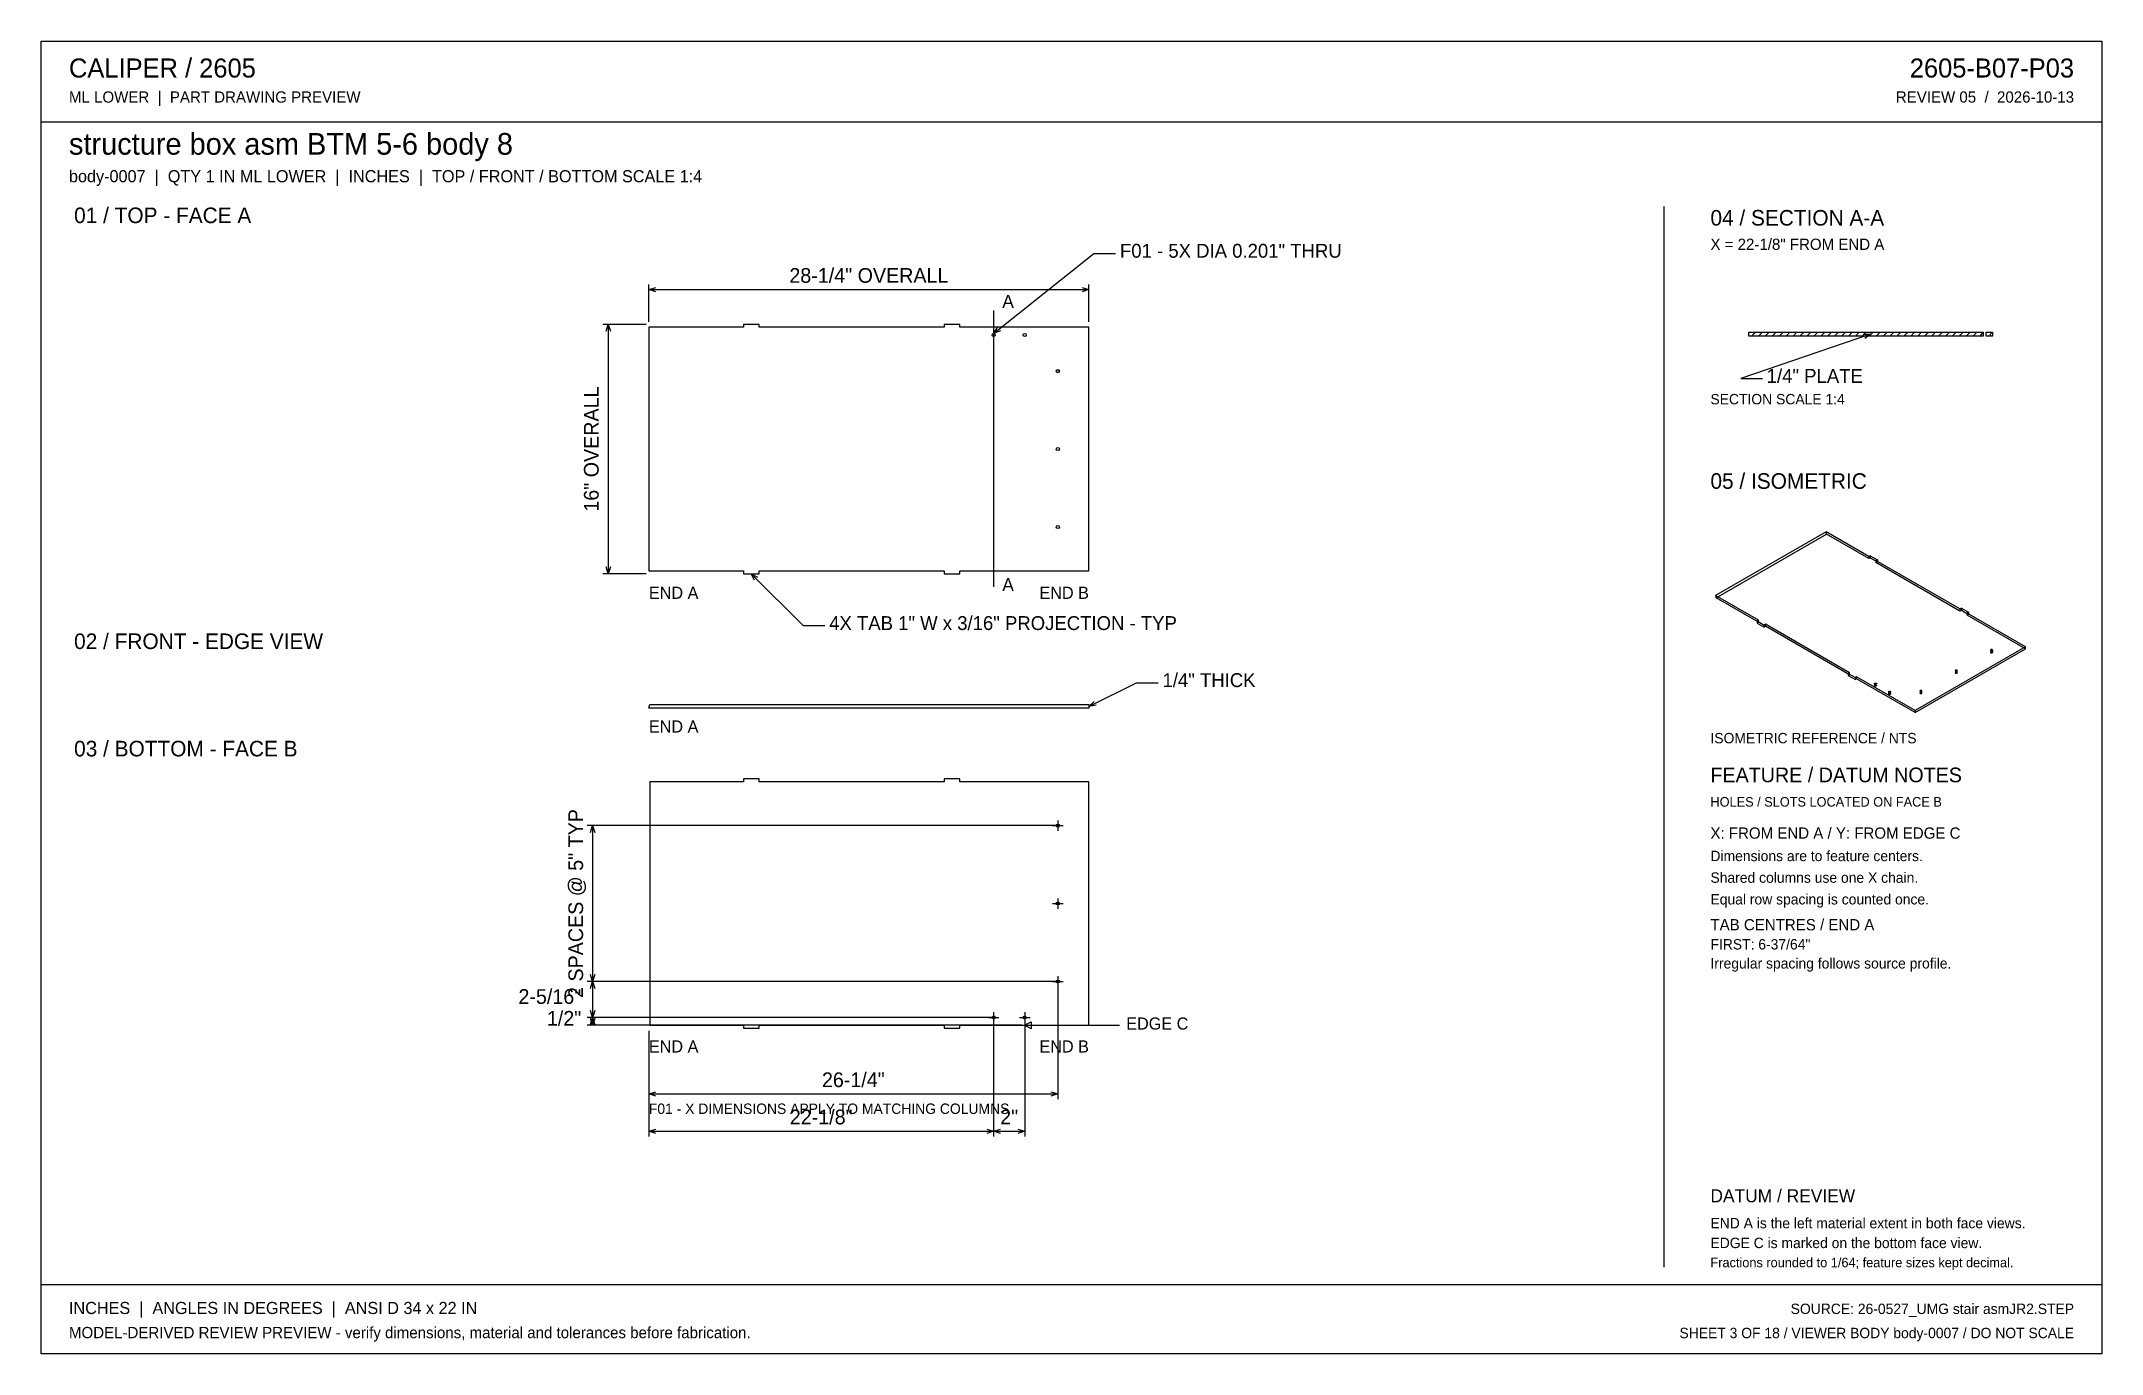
# Model space of a CAD drawing. Header units: inches. Extents: x 2 to 134, y 2 to 86.
import ezdxf
from ezdxf.enums import TextEntityAlignment as Align

# ---------------------------------------------------------------- set-up
doc = ezdxf.new("R2010")
doc.units = ezdxf.units.IN
doc.header["$MEASUREMENT"] = 0

msp = doc.modelspace()

# ---------------------------------------------------------------- texts
at = {"layer": 'ANNOTATION'}
for s, height, p in [('CALIPER / 2605', 1.2222, (3.67, 83.78)), ('ML LOWER  |  PART DRAWING PREVIEW', 0.7222, (3.67, 82.17)), ('structure box asm BTM 5-6 body 8', 1.3889, (3.67, 78.83)), ('body-0007  |  QTY 1 IN ML LOWER  |  INCHES  |  TOP / FRONT / BOTTOM SCALE 1:4', 0.7778, (3.67, 77.06)), ('01 / TOP - FACE A', 1, (4, 74.44)), ('04 / SECTION A-A', 1, (109, 74.28)), ('F01 - 5X DIA 0.201" THRU', 0.8889, (71.11, 72.22)), ('X = 22-1/8" FROM END A', 0.7222, (109, 72.72)), ('A', 0.833, (63.56, 69)), ('1/4" PLATE', 0.889, (112.61, 64.19)), ('SECTION SCALE 1:4', 0.6667, (109, 62.81)), ('05 / ISOMETRIC', 1, (109, 57.39)), ('A', 0.833, (63.56, 50.83)), ('END A', 0.778, (40.88, 50.33)), ('4X TAB 1" W x 3/16" PROJECTION - TYP', 0.8889, (52.45, 48.33)), ('02 / FRONT - EDGE VIEW', 1, (4, 47.11)), ('1/4" THICK', 0.889, (73.84, 44.67)), ('END A', 0.778, (40.88, 41.75)), ('03 / BOTTOM - FACE B', 1, (4, 40.22)), ('ISOMETRIC REFERENCE / NTS', 0.6667, (109, 41.06)), ('FEATURE / DATUM NOTES', 0.9444, (109, 38.56)), ('HOLES / SLOTS LOCATED ON FACE B', 0.6111, (109, 37)), ('X: FROM END A / Y: FROM EDGE C', 0.7222, (109, 34.94)), ('Dimensions are to feature centers.', 0.6667, (109, 33.5)), ('Shared columns use one X chain.', 0.6667, (109, 32.11)), ('Equal row spacing is counted once.', 0.6667, (109, 30.72)), ('TAB CENTRES / END A', 0.7222, (109, 29.06)), ('FIRST: 6-37/64"', 0.6667, (109, 27.83)), ('Irregular spacing follows source profile.', 0.6667, (109, 26.61)), ('EDGE C', 0.778, (71.51, 22.69)), ('END A', 0.778, (40.88, 21.22)), ('F01 - X DIMENSIONS APPLY TO MATCHING COLUMNS', 0.6667, (40.88, 17.28)), ('DATUM / REVIEW', 0.8333, (109, 11.61)), ('END A is the left material extent in both face views.', 0.6667, (109, 9.94)), ('EDGE C is marked on the bottom face view.', 0.6667, (109, 8.67)), ('Fractions rounded to 1/64; feature sizes kept decimal.', 0.6111, (109, 7.44)), ('INCHES  |  ANGLES IN DEGREES  |  ANSI D 34 x 22 IN', 0.7778, (3.67, 4.44)), ('MODEL-DERIVED REVIEW PREVIEW - verify dimensions, material and tolerances before fabrication.', 0.7222, (3.67, 2.89))]:
    msp.add_text(s, height=height, dxfattribs=at).set_placement(p)
for s, height, p in [('2605-B07-P03', 1.2222, (132.33, 83.78)), ('REVIEW 05  /  2026-10-13', 0.7222, (132.33, 82.17)), ('END B', 0.778, (69.12, 50.33)), ('2-5/16"', 0.944, (36.54, 24.34)), ('1/2"', 0.944, (36.54, 22.94)), ('END B', 0.778, (69.12, 21.22)), ('SOURCE: 26-0527_UMG stair asmJR2.STEP', 0.6667, (132.33, 4.44)), ('SHEET 3 OF 18 / VIEWER BODY body-0007 / DO NOT SCALE', 0.6667, (132.33, 2.89))]:
    msp.add_text(s, height=height, dxfattribs=at).set_placement(p, align=Align.RIGHT)
for s, height, p in [('28-1/4" OVERALL', 0.9444, (55, 70.61)), ('26-1/4"', 0.944, (54, 19)), ('22-1/8"', 0.944, (51.94, 16.61)), ('2"', 0.944, (64, 16.61))]:
    msp.add_text(s, height=height, dxfattribs=at).set_placement(p, align=Align.CENTER)
for s, p in [('16" OVERALL', (37.66, 59.94)), ('2 SPACES @ 5" TYP', (36.66, 30.78))]:
    msp.add_text(s, height=0.9444, rotation=90, dxfattribs=at).set_placement(p, align=Align.CENTER)

# ---------------------------------------------------------------- linework, layer by layer
at = {"layer": 'ANNOTATION'}
for p, q in [((63, 67.36), (69.44, 72.5)), ((69.44, 72.5), (70.83, 72.5)), ((40.88, 68.11), (40.88, 70.5)), ((40.88, 70.17), (41.32, 70.31)), ((40.88, 70.17), (69.12, 70.17)), ((41.32, 70.03), (40.88, 70.17)), ((68.68, 70.31), (69.12, 70.17)), ((69.12, 70.17), (68.68, 70.03)), ((69.12, 68.11), (69.12, 70.5)), ((63, 68.83), (63, 51.11)), ((40.71, 67.94), (37.93, 67.94)), ((38.13, 67.5), (38.27, 67.94)), ((38.27, 67.94), (38.27, 51.94)), ((38.27, 67.94), (38.41, 67.5)), ((63, 67.36), (63.26, 67.74)), ((63.44, 67.53), (63, 67.36)), ((119.28, 67.32), (110.94, 64.47)), ((118.81, 67.31), (119.28, 67.32)), ((119.28, 67.32), (118.9, 67.04)), ((110.94, 64.47), (112.33, 64.47)), ((40.71, 51.94), (37.93, 51.94)), ((38.27, 51.94), (38.13, 52.39)), ((38.41, 52.39), (38.27, 51.94)), ((47.45, 51.94), (50.78, 48.61)), ((47.66, 51.53), (47.45, 51.94)), ((47.45, 51.94), (47.86, 51.73)), ((50.78, 48.61), (52.17, 48.61)), ((69.12, 43.43), (72.18, 44.94)), ((69.12, 43.43), (69.46, 43.75)), ((72.18, 44.94), (73.57, 44.94)), ((69.58, 43.5), (69.12, 43.43)), ((66.96, 35.78), (36.93, 35.78)), ((37.13, 35.33), (37.27, 35.78)), ((37.27, 35.78), (37.27, 25.78)), ((37.27, 35.78), (37.41, 35.33)), ((66.79, 35.78), (67.46, 35.78)), ((67.12, 36.11), (67.12, 35.44)), ((66.79, 30.78), (67.46, 30.78)), ((67.12, 31.11), (67.12, 30.44)), ((66.96, 25.78), (36.93, 25.78)), ((66.96, 25.78), (36.93, 25.78)), ((37.27, 25.78), (37.13, 26.22)), ((37.13, 25.33), (37.27, 25.78)), ((37.41, 26.22), (37.27, 25.78)), ((37.27, 25.78), (37.27, 23.47)), ((37.27, 25.78), (37.41, 25.33)), ((66.79, 25.78), (67.46, 25.78)), ((67.12, 26.11), (67.12, 25.44)), ((67.12, 25.61), (67.12, 18.22)), ((37.27, 23.47), (37.13, 23.91)), ((37.41, 23.91), (37.27, 23.47)), ((62.84, 23.47), (36.93, 23.47)), ((62.84, 23.47), (36.93, 23.47)), ((64.81, 22.97), (36.93, 22.97)), ((37.13, 23.02), (37.27, 23.47)), ((37.27, 22.97), (37.13, 23.41)), ((37.27, 23.47), (37.27, 22.97)), ((37.27, 23.47), (37.41, 23.02)), ((37.41, 23.41), (37.27, 22.97)), ((40.88, 22.61), (40.88, 18.22)), ((40.88, 22.61), (40.88, 15.83)), ((62.67, 23.47), (63.34, 23.47)), ((63, 23.8), (63, 23.13)), ((63, 23.3), (63, 15.83)), ((63, 23.3), (63, 15.83)), ((64.67, 23.47), (65.34, 23.47)), ((64.98, 22.97), (65.42, 23.19)), ((64.98, 22.97), (71.07, 22.97)), ((65.42, 22.74), (64.98, 22.97)), ((65, 23.8), (65, 23.13)), ((65, 23.3), (65, 15.83)), ((65.42, 23.19), (65.42, 22.74)), ((40.88, 18.56), (41.32, 18.69)), ((40.88, 18.56), (67.12, 18.56)), ((41.32, 18.42), (40.88, 18.56)), ((66.68, 18.69), (67.12, 18.56)), ((67.12, 18.56), (66.68, 18.42)), ((40.88, 16.17), (41.32, 16.31)), ((40.88, 16.17), (63, 16.17)), ((41.32, 16.03), (40.88, 16.17)), ((62.56, 16.31), (63, 16.17)), ((63, 16.17), (62.56, 16.03)), ((63, 16.17), (63.45, 16.31)), ((63, 16.17), (65, 16.17)), ((63.45, 16.03), (63, 16.17)), ((64.56, 16.31), (65, 16.17)), ((65, 16.17), (64.56, 16.03))]:
    msp.add_line(p, q, dxfattribs=at)
at = {"layer": 'OUTLINE'}
for p, q in [((1.89, 86.11), (134.11, 86.11)), ((1.89, 1.89), (1.89, 86.11)), ((134.11, 86.11), (134.11, 1.89)), ((1.89, 80.94), (134.11, 80.94)), ((106, 75.5), (106, 7.44)), ((46.95, 67.76), (40.88, 67.76)), ((40.88, 67.76), (40.88, 52.13)), ((47.95, 67.94), (46.95, 67.94)), ((46.95, 67.94), (46.95, 67.76)), ((47.95, 67.76), (47.95, 67.94)), ((59.84, 67.76), (47.95, 67.76)), ((60.84, 67.94), (59.84, 67.94)), ((59.84, 67.94), (59.84, 67.76)), ((60.84, 67.76), (60.84, 67.94)), ((69.12, 67.76), (60.84, 67.76)), ((69.12, 52.13), (69.12, 67.76)), ((111.47, 67.44), (126.49, 67.44)), ((111.47, 67.19), (111.47, 67.44)), ((111.63, 67.19), (111.88, 67.44)), ((112.08, 67.19), (112.33, 67.44)), ((112.52, 67.19), (112.77, 67.44)), ((112.97, 67.19), (113.22, 67.44)), ((113.41, 67.19), (113.66, 67.44)), ((113.85, 67.19), (114.1, 67.44)), ((114.3, 67.19), (114.55, 67.44)), ((114.74, 67.19), (114.99, 67.44)), ((115.19, 67.19), (115.44, 67.44)), ((115.63, 67.19), (115.88, 67.44)), ((116.08, 67.19), (116.33, 67.44)), ((116.52, 67.19), (116.77, 67.44)), ((116.97, 67.19), (117.22, 67.44)), ((117.41, 67.19), (117.66, 67.44)), ((117.85, 67.19), (118.1, 67.44)), ((118.3, 67.19), (118.55, 67.44)), ((118.74, 67.19), (118.99, 67.44)), ((119.19, 67.19), (119.44, 67.44)), ((119.63, 67.19), (119.88, 67.44)), ((120.08, 67.19), (120.33, 67.44)), ((120.52, 67.19), (120.77, 67.44)), ((120.97, 67.19), (121.22, 67.44)), ((121.41, 67.19), (121.66, 67.44)), ((121.85, 67.19), (122.1, 67.44)), ((122.3, 67.19), (122.55, 67.44)), ((122.74, 67.19), (122.99, 67.44)), ((123.19, 67.19), (123.44, 67.44)), ((123.63, 67.19), (123.88, 67.44)), ((124.08, 67.19), (124.33, 67.44)), ((124.52, 67.19), (124.77, 67.44)), ((124.97, 67.19), (125.22, 67.44)), ((125.41, 67.19), (125.66, 67.44)), ((125.85, 67.19), (126.1, 67.44)), ((126.3, 67.19), (126.49, 67.44)), ((126.49, 67.44), (126.49, 67.19)), ((126.69, 67.44), (127.09, 67.44)), ((126.69, 67.19), (126.69, 67.44)), ((126.86, 67.19), (127.09, 67.44)), ((127.09, 67.44), (127.09, 67.19)), ((126.49, 67.19), (111.47, 67.19)), ((127.09, 67.19), (126.69, 67.19)), ((116.42, 54.64), (109.33, 50.55)), ((109.37, 50.4), (116.45, 54.49)), ((119.17, 53.05), (116.42, 54.64)), ((116.45, 54.49), (116.42, 54.64)), ((119.17, 52.92), (116.45, 54.49)), ((119.25, 53.1), (119.17, 53.05)), ((119.17, 53.05), (119.17, 52.92)), ((119.25, 52.97), (119.17, 52.92)), ((119.25, 53.1), (119.71, 52.84)), ((119.25, 53.1), (119.25, 52.97)), ((119.25, 52.97), (119.71, 52.71)), ((40.88, 52.13), (46.95, 52.13)), ((46.95, 52.13), (46.95, 51.94)), ((46.95, 51.94), (47.95, 51.94)), ((47.95, 51.94), (47.95, 52.13)), ((47.95, 52.13), (59.84, 52.13)), ((59.84, 52.13), (59.84, 51.94)), ((59.84, 51.94), (60.84, 51.94)), ((60.84, 52.13), (69.12, 52.13)), ((60.84, 51.94), (60.84, 52.13)), ((119.71, 52.84), (119.62, 52.79)), ((119.62, 52.79), (119.62, 52.66)), ((125.01, 49.68), (119.62, 52.79)), ((119.71, 52.71), (119.62, 52.66)), ((125.01, 49.55), (119.62, 52.66)), ((119.71, 52.84), (119.71, 52.71)), ((109.33, 50.55), (109.37, 50.4)), ((112.09, 48.96), (109.33, 50.55)), ((112.09, 48.83), (109.37, 50.4)), ((112.09, 48.96), (112, 48.91)), ((112.09, 48.83), (112.09, 48.96)), ((125.1, 49.73), (125.01, 49.68)), ((125.01, 49.68), (125.01, 49.55)), ((125.1, 49.6), (125.01, 49.55)), ((125.1, 49.73), (125.1, 49.6)), ((125.1, 49.73), (125.55, 49.47)), ((125.1, 49.6), (125.55, 49.33)), ((125.55, 49.47), (125.47, 49.42)), ((125.47, 49.42), (125.47, 49.29)), ((129.22, 47.25), (125.47, 49.42)), ((125.55, 49.33), (125.47, 49.29)), ((129.22, 47.12), (125.47, 49.29)), ((125.55, 49.47), (125.55, 49.33)), ((112, 48.91), (112.45, 48.65)), ((112, 48.91), (112, 48.78)), ((112.09, 48.83), (112, 48.78)), ((112, 48.78), (112.45, 48.52)), ((112.54, 48.7), (112.45, 48.65)), ((112.45, 48.65), (112.45, 48.52)), ((112.54, 48.57), (112.45, 48.52)), ((117.93, 45.59), (112.54, 48.7)), ((112.54, 48.57), (112.54, 48.7)), ((117.93, 45.46), (112.54, 48.57)), ((129.22, 47.25), (122.14, 43.16)), ((122.14, 43.03), (129.22, 47.12)), ((126.99, 47.05), (126.98, 47.05)), ((126.98, 47.05), (126.98, 47.05)), ((126.98, 47.05), (126.98, 47.05)), ((126.98, 47.05), (126.98, 47.05)), ((126.98, 47.05), (126.98, 47.05)), ((126.98, 47.05), (126.98, 47.04)), ((126.98, 47.04), (126.98, 47.04)), ((126.98, 47.04), (126.98, 47.04)), ((126.98, 47.04), (126.98, 47.04)), ((126.98, 47.04), (126.98, 47.04)), ((126.98, 47.04), (126.98, 47.03)), ((126.98, 47.03), (126.98, 47.03)), ((126.98, 47.03), (126.98, 47.03)), ((126.98, 47.03), (126.98, 47.03)), ((126.98, 47.03), (126.98, 47.03)), ((126.98, 47.03), (126.98, 47.03)), ((126.98, 47.03), (126.98, 47.02)), ((126.98, 47.02), (126.98, 47.02)), ((126.98, 47.02), (126.98, 47.02)), ((126.98, 47.02), (126.98, 47.02)), ((126.98, 47.02), (126.98, 47.02)), ((126.98, 47.02), (126.99, 47.02)), ((126.99, 46.92), (126.98, 46.92)), ((126.98, 46.92), (126.98, 46.92)), ((126.98, 46.92), (126.98, 46.92)), ((126.98, 46.92), (126.98, 46.92)), ((126.98, 46.92), (126.98, 46.91)), ((126.98, 46.91), (126.98, 46.91)), ((126.98, 46.91), (126.98, 46.91)), ((126.98, 46.91), (126.98, 46.91)), ((126.98, 46.91), (126.98, 46.91)), ((126.98, 46.91), (126.98, 46.91)), ((126.98, 46.91), (126.98, 46.9)), ((126.98, 46.9), (126.98, 46.9)), ((126.98, 46.9), (126.98, 46.9)), ((126.98, 46.9), (126.98, 46.9)), ((126.98, 46.9), (126.98, 46.9)), ((126.98, 46.9), (126.98, 46.89)), ((126.98, 46.89), (126.98, 46.89)), ((126.98, 46.89), (126.98, 46.89)), ((126.98, 46.89), (126.98, 46.89)), ((126.98, 46.89), (126.98, 46.89)), ((126.98, 46.89), (126.98, 46.89)), ((126.98, 46.89), (126.99, 46.88)), ((126.99, 47.06), (126.99, 47.06)), ((126.99, 47.06), (126.99, 47.06)), ((126.99, 47.06), (126.99, 47.06)), ((126.99, 47.06), (126.99, 47.06)), ((126.99, 47.06), (126.99, 47.05)), ((126.99, 47.06), (126.99, 46.93)), ((127, 47.06), (126.99, 47.06)), ((126.99, 47.02), (126.99, 47.01)), ((126.99, 47.01), (126.99, 47.01)), ((126.99, 47.01), (126.99, 47.01)), ((126.99, 47.01), (126.99, 47.01)), ((126.99, 47.01), (126.99, 47.01)), ((126.99, 47.01), (127, 47.01)), ((127, 46.93), (126.99, 46.93)), ((126.99, 46.93), (126.99, 46.93)), ((126.99, 46.93), (126.99, 46.93)), ((126.99, 46.93), (126.99, 46.93)), ((126.99, 46.93), (126.99, 46.92)), ((126.99, 46.92), (126.99, 46.92)), ((126.99, 46.88), (126.99, 46.88)), ((126.99, 46.88), (126.99, 46.88)), ((126.99, 46.88), (126.99, 46.88)), ((126.99, 46.88), (126.99, 46.88)), ((126.99, 46.88), (126.99, 46.88)), ((126.99, 46.88), (127, 46.88)), ((127.01, 47.07), (127, 47.07)), ((127, 47.07), (127, 47.06)), ((127, 47.06), (127, 47.06)), ((127, 47.06), (127, 47.06)), ((127, 47.01), (127, 47.01)), ((127, 47.01), (127, 47)), ((127, 47), (127, 47)), ((127, 47), (127.01, 47)), ((127.01, 46.94), (127, 46.93)), ((127, 46.93), (127, 46.93)), ((127, 46.93), (127, 46.93)), ((127, 46.93), (127, 46.93)), ((127, 46.88), (127, 46.87)), ((127, 46.87), (127, 46.87)), ((127, 46.87), (127, 46.87)), ((127, 46.87), (127.01, 46.87)), ((127.02, 47.07), (127.01, 47.07)), ((127.01, 47.07), (127.01, 47.07)), ((127.01, 47.07), (127.01, 47.07)), ((127.01, 47), (127.01, 47)), ((127.01, 47), (127.01, 47)), ((127.01, 47), (127.02, 47)), ((127.02, 46.94), (127.01, 46.94)), ((127.01, 46.94), (127.01, 46.94)), ((127.01, 46.94), (127.01, 46.94)), ((127.01, 46.87), (127.01, 46.87)), ((127.01, 46.87), (127.01, 46.87)), ((127.01, 46.87), (127.02, 46.87)), ((127.03, 47.07), (127.02, 47.07)), ((127.02, 47.07), (127.02, 47.07)), ((127.02, 47.07), (127.02, 47.07)), ((127.02, 47.07), (127.02, 47.07)), ((127.02, 47), (127.02, 47)), ((127.02, 47), (127.02, 47)), ((127.02, 47), (127.02, 47)), ((127.02, 47), (127.03, 47)), ((127.03, 46.94), (127.02, 46.94)), ((127.02, 46.94), (127.02, 46.94)), ((127.02, 46.94), (127.02, 46.94)), ((127.02, 46.94), (127.02, 46.94)), ((127.02, 46.87), (127.02, 46.87)), ((127.02, 46.87), (127.02, 46.87)), ((127.02, 46.87), (127.02, 46.87)), ((127.02, 46.87), (127.03, 46.87)), ((127.04, 47.07), (127.03, 47.07)), ((127.03, 47.07), (127.03, 47.07)), ((127.03, 47.07), (127.03, 47.07)), ((127.03, 47), (127.03, 47)), ((127.03, 47), (127.03, 47)), ((127.03, 47), (127.04, 47)), ((127.04, 46.94), (127.03, 46.94)), ((127.03, 46.94), (127.03, 46.94)), ((127.03, 46.94), (127.03, 46.94)), ((127.03, 46.87), (127.03, 46.87)), ((127.03, 46.87), (127.03, 46.87)), ((127.03, 46.87), (127.04, 46.87)), ((127.05, 47.07), (127.04, 47.07)), ((127.04, 47.07), (127.04, 47.07)), ((127.04, 47.07), (127.04, 47.07)), ((127.04, 47), (127.04, 47)), ((127.04, 47), (127.04, 47)), ((127.04, 47), (127.05, 47)), ((127.05, 46.94), (127.04, 46.94)), ((127.04, 46.94), (127.04, 46.94)), ((127.04, 46.94), (127.04, 46.94)), ((127.04, 46.87), (127.04, 46.87)), ((127.04, 46.87), (127.04, 46.87)), ((127.04, 46.87), (127.05, 46.87)), ((127.06, 47.07), (127.05, 47.07)), ((127.05, 47.07), (127.05, 47.07)), ((127.05, 47.07), (127.05, 47.07)), ((127.05, 47), (127.05, 47)), ((127.05, 47), (127.05, 47)), ((127.05, 47), (127.06, 47)), ((127.06, 46.94), (127.05, 46.94)), ((127.05, 46.94), (127.05, 46.94)), ((127.05, 46.94), (127.05, 46.94)), ((127.05, 46.87), (127.05, 46.87)), ((127.05, 46.87), (127.05, 46.87)), ((127.05, 46.87), (127.06, 46.87)), ((127.07, 47.07), (127.06, 47.07)), ((127.06, 47.07), (127.06, 47.07)), ((127.06, 47.07), (127.06, 47.07)), ((127.06, 47), (127.06, 47)), ((127.06, 47), (127.06, 47)), ((127.06, 47), (127.07, 47)), ((127.07, 46.94), (127.06, 46.94)), ((127.06, 46.94), (127.06, 46.94)), ((127.06, 46.94), (127.06, 46.94)), ((127.06, 46.87), (127.06, 46.87)), ((127.06, 46.87), (127.06, 46.87)), ((127.06, 46.87), (127.07, 46.87)), ((127.08, 47.07), (127.07, 47.07)), ((127.07, 47.07), (127.07, 47.07)), ((127.07, 47.07), (127.07, 47.07)), ((127.07, 47.07), (127.07, 47.07)), ((127.07, 47), (127.07, 47)), ((127.07, 47), (127.07, 47)), ((127.07, 47), (127.07, 47)), ((127.07, 47), (127.08, 47)), ((127.08, 46.93), (127.07, 46.94)), ((127.07, 46.94), (127.07, 46.94)), ((127.07, 46.94), (127.07, 46.94)), ((127.07, 46.94), (127.07, 46.94)), ((127.07, 46.87), (127.07, 46.87)), ((127.07, 46.87), (127.07, 46.87)), ((127.07, 46.87), (127.07, 46.87)), ((127.07, 46.87), (127.08, 46.87)), ((127.08, 47.06), (127.08, 47.07)), ((127.09, 47.06), (127.08, 47.06)), ((127.08, 47.06), (127.08, 47.06)), ((127.08, 47.06), (127.08, 47.06)), ((127.08, 47), (127.08, 47.01)), ((127.08, 47.01), (127.08, 47.01)), ((127.08, 47.01), (127.09, 47.01)), ((127.08, 47), (127.08, 47)), ((127.09, 46.93), (127.08, 46.93)), ((127.08, 46.93), (127.08, 46.93)), ((127.08, 46.93), (127.08, 46.93)), ((127.08, 46.93), (127.08, 46.93)), ((127.08, 46.87), (127.08, 46.88)), ((127.08, 46.88), (127.09, 46.88)), ((127.08, 46.87), (127.08, 46.87)), ((127.08, 46.87), (127.08, 46.87)), ((127.1, 47.05), (127.09, 47.06)), ((127.09, 47.06), (127.09, 47.06)), ((127.09, 47.06), (127.09, 47.06)), ((127.09, 47.06), (127.09, 47.06)), ((127.09, 47.06), (127.09, 47.06)), ((127.09, 47.01), (127.1, 47.02)), ((127.09, 47.01), (127.09, 47.01)), ((127.09, 47.01), (127.09, 47.01)), ((127.09, 47.01), (127.09, 47.01)), ((127.09, 47.01), (127.09, 47.01)), ((127.09, 47.01), (127.09, 46.88)), ((127.09, 46.92), (127.09, 46.93)), ((127.09, 46.93), (127.09, 46.93)), ((127.09, 46.93), (127.09, 46.93)), ((127.09, 46.93), (127.09, 46.93)), ((127.1, 46.92), (127.09, 46.92)), ((127.09, 46.88), (127.09, 46.88)), ((127.09, 46.88), (127.09, 46.88)), ((127.09, 46.88), (127.09, 46.88)), ((127.09, 46.88), (127.09, 46.88)), ((127.09, 46.88), (127.1, 46.88)), ((127.1, 47.04), (127.1, 47.05)), ((127.1, 47.05), (127.1, 47.05)), ((127.1, 47.05), (127.1, 47.05)), ((127.1, 47.05), (127.1, 47.05)), ((127.1, 47.05), (127.1, 47.05)), ((127.1, 47.05), (127.1, 47.05)), ((127.1, 47.03), (127.1, 47.04)), ((127.1, 47.04), (127.1, 47.04)), ((127.1, 47.04), (127.1, 47.04)), ((127.1, 47.04), (127.1, 47.04)), ((127.1, 47.04), (127.1, 47.04)), ((127.1, 47.02), (127.1, 47.03)), ((127.1, 47.03), (127.1, 47.03)), ((127.1, 47.03), (127.1, 47.03)), ((127.1, 47.03), (127.1, 47.03)), ((127.1, 47.03), (127.1, 47.03)), ((127.1, 47.03), (127.1, 47.03)), ((127.1, 47.02), (127.1, 47.02)), ((127.1, 47.02), (127.1, 47.02)), ((127.1, 47.02), (127.1, 47.02)), ((127.1, 47.02), (127.1, 47.02)), ((127.1, 47.02), (127.1, 47.02)), ((127.1, 46.91), (127.1, 46.92)), ((127.1, 46.92), (127.1, 46.92)), ((127.1, 46.92), (127.1, 46.92)), ((127.1, 46.92), (127.1, 46.92)), ((127.1, 46.92), (127.1, 46.92)), ((127.1, 46.9), (127.1, 46.91)), ((127.1, 46.91), (127.1, 46.91)), ((127.1, 46.91), (127.1, 46.91)), ((127.1, 46.91), (127.1, 46.91)), ((127.1, 46.91), (127.1, 46.91)), ((127.1, 46.91), (127.1, 46.91)), ((127.1, 46.89), (127.1, 46.9)), ((127.1, 46.9), (127.1, 46.9)), ((127.1, 46.9), (127.1, 46.9)), ((127.1, 46.9), (127.1, 46.9)), ((127.1, 46.9), (127.1, 46.9)), ((127.1, 46.88), (127.1, 46.89)), ((127.1, 46.89), (127.1, 46.89)), ((127.1, 46.89), (127.1, 46.89)), ((127.1, 46.89), (127.1, 46.89)), ((127.1, 46.89), (127.1, 46.89)), ((127.1, 46.89), (127.1, 46.89)), ((129.22, 47.12), (129.22, 47.25)), ((117.93, 45.59), (117.84, 45.54)), ((117.84, 45.54), (118.3, 45.28)), ((117.84, 45.54), (117.84, 45.41)), ((117.93, 45.46), (117.84, 45.41)), ((117.84, 45.41), (118.3, 45.15)), ((117.93, 45.46), (117.93, 45.59)), ((118.38, 45.33), (118.3, 45.28)), ((118.3, 45.28), (118.3, 45.15)), ((118.38, 45.2), (118.3, 45.15)), ((118.38, 45.2), (118.38, 45.33)), ((122.14, 43.16), (118.38, 45.33)), ((122.14, 43.03), (118.38, 45.2)), ((124.72, 45.74), (124.71, 45.74)), ((124.71, 45.74), (124.71, 45.74)), ((124.71, 45.74), (124.71, 45.74)), ((124.71, 45.74), (124.71, 45.73)), ((124.71, 45.73), (124.71, 45.73)), ((124.71, 45.73), (124.71, 45.73)), ((124.71, 45.73), (124.71, 45.73)), ((124.71, 45.73), (124.71, 45.73)), ((124.71, 45.73), (124.71, 45.73)), ((124.71, 45.73), (124.71, 45.72)), ((124.71, 45.72), (124.71, 45.72)), ((124.71, 45.72), (124.71, 45.72)), ((124.71, 45.72), (124.71, 45.72)), ((124.71, 45.72), (124.71, 45.72)), ((124.71, 45.72), (124.71, 45.71)), ((124.71, 45.71), (124.71, 45.71)), ((124.71, 45.71), (124.71, 45.71)), ((124.71, 45.71), (124.72, 45.71)), ((124.72, 45.61), (124.71, 45.61)), ((124.71, 45.61), (124.71, 45.61)), ((124.71, 45.61), (124.71, 45.61)), ((124.71, 45.61), (124.71, 45.6)), ((124.71, 45.6), (124.71, 45.6)), ((124.71, 45.6), (124.71, 45.6)), ((124.71, 45.6), (124.71, 45.6)), ((124.71, 45.6), (124.71, 45.6)), ((124.71, 45.6), (124.71, 45.59)), ((124.71, 45.59), (124.71, 45.59)), ((124.71, 45.59), (124.71, 45.59)), ((124.71, 45.59), (124.71, 45.59)), ((124.71, 45.59), (124.71, 45.59)), ((124.71, 45.59), (124.71, 45.59)), ((124.71, 45.59), (124.71, 45.58)), ((124.71, 45.58), (124.71, 45.58)), ((124.71, 45.58), (124.71, 45.58)), ((124.71, 45.58), (124.72, 45.58)), ((124.73, 45.75), (124.72, 45.75)), ((124.72, 45.75), (124.72, 45.75)), ((124.72, 45.75), (124.72, 45.75)), ((124.72, 45.75), (124.72, 45.74)), ((124.72, 45.74), (124.72, 45.74)), ((124.72, 45.74), (124.72, 45.74)), ((124.72, 45.71), (124.72, 45.71)), ((124.72, 45.71), (124.72, 45.71)), ((124.72, 45.71), (124.72, 45.7)), ((124.72, 45.7), (124.72, 45.7)), ((124.72, 45.7), (124.72, 45.7)), ((124.72, 45.7), (124.73, 45.7)), ((124.73, 45.62), (124.72, 45.62)), ((124.72, 45.62), (124.72, 45.62)), ((124.72, 45.62), (124.72, 45.62)), ((124.72, 45.62), (124.72, 45.61)), ((124.72, 45.61), (124.72, 45.61)), ((124.72, 45.61), (124.72, 45.61)), ((124.72, 45.58), (124.72, 45.58)), ((124.72, 45.58), (124.72, 45.58)), ((124.72, 45.58), (124.72, 45.57)), ((124.72, 45.57), (124.72, 45.57)), ((124.72, 45.57), (124.72, 45.57)), ((124.72, 45.57), (124.73, 45.57)), ((124.74, 45.76), (124.73, 45.75)), ((124.73, 45.75), (124.73, 45.62)), ((124.73, 45.75), (124.73, 45.75)), ((124.73, 45.75), (124.73, 45.75)), ((124.73, 45.75), (124.73, 45.75)), ((124.73, 45.7), (124.73, 45.7)), ((124.73, 45.7), (124.73, 45.7)), ((124.73, 45.7), (124.73, 45.7)), ((124.73, 45.7), (124.74, 45.7)), ((124.74, 45.62), (124.73, 45.62)), ((124.73, 45.62), (124.73, 45.62)), ((124.73, 45.62), (124.73, 45.62)), ((124.73, 45.62), (124.73, 45.62)), ((124.73, 45.57), (124.73, 45.57)), ((124.73, 45.57), (124.73, 45.57)), ((124.73, 45.57), (124.73, 45.57)), ((124.73, 45.57), (124.74, 45.56)), ((124.75, 45.76), (124.74, 45.76)), ((124.74, 45.76), (124.74, 45.76)), ((124.74, 45.76), (124.74, 45.76)), ((124.74, 45.76), (124.74, 45.76)), ((124.74, 45.7), (124.74, 45.69)), ((124.74, 45.69), (124.74, 45.69)), ((124.74, 45.69), (124.74, 45.69)), ((124.74, 45.69), (124.75, 45.69)), ((124.75, 45.63), (124.74, 45.63)), ((124.74, 45.63), (124.74, 45.63)), ((124.74, 45.63), (124.74, 45.63)), ((124.74, 45.63), (124.74, 45.62)), ((124.74, 45.56), (124.74, 45.56)), ((124.74, 45.56), (124.74, 45.56)), ((124.74, 45.56), (124.74, 45.56)), ((124.74, 45.56), (124.75, 45.56)), ((124.76, 45.76), (124.75, 45.76)), ((124.75, 45.76), (124.75, 45.76)), ((124.75, 45.76), (124.75, 45.76)), ((124.75, 45.76), (124.75, 45.76)), ((124.75, 45.69), (124.75, 45.69)), ((124.75, 45.69), (124.75, 45.69)), ((124.75, 45.69), (124.75, 45.69)), ((124.75, 45.69), (124.76, 45.69)), ((124.76, 45.63), (124.75, 45.63)), ((124.75, 45.63), (124.75, 45.63)), ((124.75, 45.63), (124.75, 45.63)), ((124.75, 45.63), (124.75, 45.63)), ((124.75, 45.56), (124.75, 45.56)), ((124.75, 45.56), (124.75, 45.56)), ((124.75, 45.56), (124.75, 45.56)), ((124.75, 45.56), (124.76, 45.56)), ((124.77, 45.76), (124.76, 45.76)), ((124.76, 45.76), (124.76, 45.76)), ((124.76, 45.76), (124.76, 45.76)), ((124.76, 45.69), (124.76, 45.69)), ((124.76, 45.69), (124.76, 45.69)), ((124.76, 45.69), (124.77, 45.69)), ((124.77, 45.63), (124.76, 45.63)), ((124.76, 45.63), (124.76, 45.63)), ((124.76, 45.63), (124.76, 45.63)), ((124.76, 45.56), (124.76, 45.56)), ((124.76, 45.56), (124.76, 45.56)), ((124.76, 45.56), (124.77, 45.56)), ((124.78, 45.76), (124.77, 45.76)), ((124.77, 45.76), (124.77, 45.76)), ((124.77, 45.76), (124.77, 45.76)), ((124.77, 45.69), (124.77, 45.69)), ((124.77, 45.69), (124.77, 45.69)), ((124.77, 45.69), (124.78, 45.69)), ((124.78, 45.63), (124.77, 45.63)), ((124.77, 45.63), (124.77, 45.63)), ((124.77, 45.63), (124.77, 45.63)), ((124.77, 45.56), (124.77, 45.56)), ((124.77, 45.56), (124.77, 45.56)), ((124.77, 45.56), (124.78, 45.56)), ((124.79, 45.76), (124.78, 45.76)), ((124.78, 45.76), (124.78, 45.76)), ((124.78, 45.76), (124.78, 45.76)), ((124.78, 45.69), (124.78, 45.69)), ((124.78, 45.69), (124.78, 45.69)), ((124.78, 45.69), (124.79, 45.69)), ((124.79, 45.63), (124.78, 45.63)), ((124.78, 45.63), (124.78, 45.63)), ((124.78, 45.63), (124.78, 45.63)), ((124.78, 45.56), (124.78, 45.56)), ((124.78, 45.56), (124.78, 45.56)), ((124.78, 45.56), (124.79, 45.56)), ((124.8, 45.76), (124.79, 45.76)), ((124.79, 45.76), (124.79, 45.76)), ((124.79, 45.76), (124.79, 45.76)), ((124.79, 45.69), (124.79, 45.69)), ((124.79, 45.69), (124.79, 45.69)), ((124.79, 45.69), (124.8, 45.69)), ((124.8, 45.63), (124.79, 45.63)), ((124.79, 45.63), (124.79, 45.63)), ((124.79, 45.63), (124.79, 45.63)), ((124.79, 45.56), (124.79, 45.56)), ((124.79, 45.56), (124.79, 45.56)), ((124.79, 45.56), (124.8, 45.56)), ((124.81, 45.76), (124.8, 45.76)), ((124.8, 45.76), (124.8, 45.76)), ((124.8, 45.76), (124.8, 45.76)), ((124.8, 45.76), (124.8, 45.76)), ((124.8, 45.69), (124.8, 45.69)), ((124.8, 45.69), (124.8, 45.69)), ((124.8, 45.69), (124.8, 45.69)), ((124.8, 45.69), (124.81, 45.69)), ((124.81, 45.63), (124.8, 45.63)), ((124.8, 45.63), (124.8, 45.63)), ((124.8, 45.63), (124.8, 45.63)), ((124.8, 45.63), (124.8, 45.63)), ((124.8, 45.56), (124.8, 45.56)), ((124.8, 45.56), (124.8, 45.56)), ((124.8, 45.56), (124.8, 45.56)), ((124.8, 45.56), (124.81, 45.56)), ((124.81, 45.75), (124.81, 45.76)), ((124.81, 45.76), (124.81, 45.76)), ((124.81, 45.76), (124.81, 45.76)), ((124.82, 45.75), (124.81, 45.75)), ((124.81, 45.69), (124.81, 45.7)), ((124.81, 45.7), (124.81, 45.7)), ((124.81, 45.7), (124.82, 45.7)), ((124.81, 45.69), (124.81, 45.69)), ((124.81, 45.62), (124.81, 45.63)), ((124.81, 45.63), (124.81, 45.63)), ((124.82, 45.62), (124.81, 45.62)), ((124.81, 45.62), (124.81, 45.62)), ((124.81, 45.56), (124.81, 45.57)), ((124.81, 45.57), (124.82, 45.57)), ((124.81, 45.56), (124.81, 45.56)), ((124.81, 45.56), (124.81, 45.56)), ((124.83, 45.75), (124.82, 45.75)), ((124.82, 45.75), (124.82, 45.75)), ((124.82, 45.75), (124.82, 45.75)), ((124.82, 45.75), (124.82, 45.75)), ((124.82, 45.7), (124.82, 45.57)), ((124.82, 45.7), (124.82, 45.7)), ((124.82, 45.7), (124.82, 45.7)), ((124.82, 45.7), (124.83, 45.7)), ((124.82, 45.7), (124.82, 45.7)), ((124.83, 45.62), (124.82, 45.62)), ((124.82, 45.62), (124.82, 45.62)), ((124.82, 45.62), (124.82, 45.62)), ((124.82, 45.62), (124.82, 45.62)), ((124.82, 45.57), (124.82, 45.57)), ((124.82, 45.57), (124.82, 45.57)), ((124.82, 45.57), (124.83, 45.57)), ((124.82, 45.57), (124.82, 45.57)), ((124.83, 45.74), (124.83, 45.75)), ((124.83, 45.75), (124.83, 45.75)), ((124.84, 45.74), (124.83, 45.74)), ((124.83, 45.74), (124.83, 45.74)), ((124.83, 45.74), (124.83, 45.74)), ((124.83, 45.74), (124.83, 45.74)), ((124.83, 45.74), (124.83, 45.74)), ((124.83, 45.7), (124.83, 45.71)), ((124.83, 45.71), (124.83, 45.71)), ((124.83, 45.71), (124.83, 45.71)), ((124.83, 45.71), (124.83, 45.71)), ((124.83, 45.71), (124.83, 45.71)), ((124.83, 45.71), (124.84, 45.71)), ((124.83, 45.7), (124.83, 45.7)), ((124.83, 45.61), (124.83, 45.62)), ((124.83, 45.62), (124.83, 45.62)), ((124.84, 45.61), (124.83, 45.61)), ((124.83, 45.61), (124.83, 45.61)), ((124.83, 45.61), (124.83, 45.61)), ((124.83, 45.61), (124.83, 45.61)), ((124.83, 45.61), (124.83, 45.61)), ((124.83, 45.57), (124.83, 45.58)), ((124.83, 45.58), (124.83, 45.58)), ((124.83, 45.58), (124.83, 45.58)), ((124.83, 45.58), (124.83, 45.58)), ((124.83, 45.58), (124.83, 45.58)), ((124.83, 45.58), (124.84, 45.58)), ((124.83, 45.57), (124.83, 45.57)), ((124.84, 45.73), (124.84, 45.74)), ((124.84, 45.72), (124.84, 45.73)), ((124.84, 45.73), (124.84, 45.73)), ((124.84, 45.73), (124.84, 45.73)), ((124.84, 45.73), (124.84, 45.73)), ((124.84, 45.73), (124.84, 45.73)), ((124.84, 45.73), (124.84, 45.73)), ((124.84, 45.71), (124.84, 45.72)), ((124.84, 45.72), (124.84, 45.72)), ((124.84, 45.72), (124.84, 45.72)), ((124.84, 45.72), (124.84, 45.72)), ((124.84, 45.72), (124.84, 45.72)), ((124.84, 45.6), (124.84, 45.61)), ((124.84, 45.59), (124.84, 45.6)), ((124.84, 45.6), (124.84, 45.6)), ((124.84, 45.6), (124.84, 45.6)), ((124.84, 45.6), (124.84, 45.6)), ((124.84, 45.6), (124.84, 45.6)), ((124.84, 45.58), (124.84, 45.59)), ((124.84, 45.59), (124.84, 45.59)), ((124.84, 45.59), (124.84, 45.59)), ((124.84, 45.59), (124.84, 45.59)), ((124.84, 45.59), (124.84, 45.59)), ((124.84, 45.59), (124.84, 45.59)), ((119.53, 44.9), (119.53, 44.91)), ((119.53, 44.91), (119.53, 44.91)), ((119.53, 44.91), (119.54, 44.91)), ((119.53, 44.89), (119.53, 44.9)), ((119.53, 44.9), (119.53, 44.9)), ((119.53, 44.9), (119.53, 44.9)), ((119.53, 44.9), (119.53, 44.9)), ((119.53, 44.9), (119.53, 44.9)), ((119.53, 44.9), (119.53, 44.9)), ((119.53, 44.88), (119.53, 44.89)), ((119.53, 44.89), (119.53, 44.89)), ((119.53, 44.89), (119.53, 44.89)), ((119.53, 44.89), (119.53, 44.89)), ((119.53, 44.89), (119.53, 44.89)), ((119.53, 44.87), (119.53, 44.88)), ((119.53, 44.88), (119.53, 44.88)), ((119.53, 44.88), (119.53, 44.88)), ((119.53, 44.88), (119.53, 44.88)), ((119.53, 44.88), (119.53, 44.88)), ((119.53, 44.88), (119.53, 44.88)), ((119.54, 44.87), (119.53, 44.87)), ((119.53, 44.87), (119.53, 44.87)), ((119.53, 44.77), (119.53, 44.78)), ((119.53, 44.78), (119.54, 44.78)), ((119.53, 44.76), (119.53, 44.77)), ((119.53, 44.77), (119.53, 44.77)), ((119.53, 44.77), (119.53, 44.77)), ((119.53, 44.77), (119.53, 44.77)), ((119.53, 44.77), (119.53, 44.77)), ((119.53, 44.77), (119.53, 44.77)), ((119.53, 44.75), (119.53, 44.76)), ((119.53, 44.76), (119.53, 44.76)), ((119.53, 44.76), (119.53, 44.76)), ((119.53, 44.76), (119.53, 44.76)), ((119.53, 44.76), (119.53, 44.76)), ((119.53, 44.76), (119.53, 44.76)), ((119.53, 44.74), (119.53, 44.75)), ((119.53, 44.75), (119.53, 44.75)), ((119.53, 44.75), (119.53, 44.75)), ((119.53, 44.75), (119.53, 44.75)), ((119.53, 44.75), (119.53, 44.75)), ((119.54, 44.74), (119.53, 44.74)), ((119.53, 44.74), (119.53, 44.74)), ((119.53, 44.74), (119.53, 44.74)), ((119.54, 44.91), (119.55, 44.92)), ((119.54, 44.91), (119.54, 44.91)), ((119.54, 44.91), (119.54, 44.91)), ((119.54, 44.91), (119.54, 44.91)), ((119.54, 44.91), (119.54, 44.91)), ((119.54, 44.86), (119.54, 44.87)), ((119.54, 44.87), (119.54, 44.87)), ((119.54, 44.87), (119.54, 44.87)), ((119.54, 44.87), (119.54, 44.87)), ((119.55, 44.86), (119.54, 44.86)), ((119.54, 44.78), (119.55, 44.79)), ((119.54, 44.78), (119.54, 44.78)), ((119.54, 44.78), (119.54, 44.78)), ((119.54, 44.78), (119.54, 44.78)), ((119.54, 44.78), (119.54, 44.78)), ((119.54, 44.73), (119.54, 44.74)), ((119.54, 44.74), (119.54, 44.74)), ((119.54, 44.74), (119.54, 44.74)), ((119.54, 44.74), (119.54, 44.74)), ((119.55, 44.73), (119.54, 44.73)), ((119.55, 44.79), (119.55, 44.92)), ((119.55, 44.92), (119.55, 44.92)), ((119.55, 44.92), (119.55, 44.92)), ((119.55, 44.92), (119.55, 44.92)), ((119.55, 44.92), (119.56, 44.92)), ((119.56, 44.86), (119.55, 44.86)), ((119.55, 44.86), (119.55, 44.86)), ((119.55, 44.86), (119.55, 44.86)), ((119.55, 44.86), (119.55, 44.86)), ((119.55, 44.79), (119.55, 44.79)), ((119.55, 44.79), (119.55, 44.79)), ((119.55, 44.79), (119.55, 44.79)), ((119.55, 44.79), (119.56, 44.79)), ((119.56, 44.73), (119.55, 44.73)), ((119.55, 44.73), (119.55, 44.73)), ((119.55, 44.73), (119.55, 44.73)), ((119.55, 44.73), (119.55, 44.73)), ((119.56, 44.92), (119.56, 44.92)), ((119.56, 44.92), (119.56, 44.92)), ((119.56, 44.92), (119.56, 44.92)), ((119.56, 44.92), (119.57, 44.92)), ((119.57, 44.86), (119.56, 44.86)), ((119.56, 44.86), (119.56, 44.86)), ((119.56, 44.86), (119.56, 44.86)), ((119.56, 44.86), (119.56, 44.86)), ((119.56, 44.79), (119.56, 44.79)), ((119.56, 44.79), (119.56, 44.79)), ((119.56, 44.79), (119.56, 44.79)), ((119.56, 44.79), (119.57, 44.79)), ((119.57, 44.72), (119.56, 44.73)), ((119.56, 44.73), (119.56, 44.73)), ((119.56, 44.73), (119.56, 44.73)), ((119.56, 44.73), (119.56, 44.73)), ((119.57, 44.92), (119.57, 44.93)), ((119.57, 44.93), (119.58, 44.93)), ((119.57, 44.92), (119.57, 44.92)), ((119.57, 44.85), (119.57, 44.86)), ((119.58, 44.85), (119.57, 44.85)), ((119.57, 44.85), (119.57, 44.85)), ((119.57, 44.79), (119.58, 44.8)), ((119.57, 44.79), (119.57, 44.79)), ((119.57, 44.79), (119.57, 44.79)), ((119.58, 44.72), (119.57, 44.72)), ((119.57, 44.72), (119.57, 44.72)), ((119.57, 44.72), (119.57, 44.72)), ((119.58, 44.93), (119.58, 44.93)), ((119.58, 44.93), (119.58, 44.93)), ((119.58, 44.93), (119.58, 44.93)), ((119.58, 44.93), (119.59, 44.93)), ((119.59, 44.85), (119.58, 44.85)), ((119.58, 44.85), (119.58, 44.85)), ((119.58, 44.85), (119.58, 44.85)), ((119.58, 44.85), (119.58, 44.85)), ((119.58, 44.8), (119.58, 44.8)), ((119.58, 44.8), (119.58, 44.8)), ((119.58, 44.8), (119.58, 44.8)), ((119.58, 44.8), (119.59, 44.8)), ((119.59, 44.72), (119.58, 44.72)), ((119.58, 44.72), (119.58, 44.72)), ((119.58, 44.72), (119.58, 44.72)), ((119.58, 44.72), (119.58, 44.72)), ((119.59, 44.93), (119.59, 44.93)), ((119.59, 44.93), (119.59, 44.93)), ((119.59, 44.93), (119.6, 44.93)), ((119.6, 44.85), (119.59, 44.85)), ((119.59, 44.85), (119.59, 44.85)), ((119.59, 44.85), (119.59, 44.85)), ((119.59, 44.8), (119.59, 44.8)), ((119.59, 44.8), (119.59, 44.8)), ((119.59, 44.8), (119.6, 44.8)), ((119.6, 44.72), (119.59, 44.72)), ((119.59, 44.72), (119.59, 44.72)), ((119.59, 44.72), (119.59, 44.72)), ((119.6, 44.93), (119.6, 44.93)), ((119.6, 44.93), (119.6, 44.93)), ((119.6, 44.93), (119.61, 44.93)), ((119.61, 44.85), (119.6, 44.85)), ((119.6, 44.85), (119.6, 44.85)), ((119.6, 44.85), (119.6, 44.85)), ((119.6, 44.8), (119.6, 44.8)), ((119.6, 44.8), (119.6, 44.8)), ((119.6, 44.8), (119.61, 44.8)), ((119.61, 44.72), (119.6, 44.72)), ((119.6, 44.72), (119.6, 44.72)), ((119.6, 44.72), (119.6, 44.72)), ((119.61, 44.93), (119.61, 44.93)), ((119.61, 44.93), (119.61, 44.92)), ((119.61, 44.92), (119.62, 44.92)), ((119.62, 44.86), (119.61, 44.85)), ((119.61, 44.85), (119.61, 44.85)), ((119.61, 44.85), (119.61, 44.85)), ((119.61, 44.8), (119.61, 44.79)), ((119.61, 44.79), (119.61, 44.79)), ((119.61, 44.79), (119.62, 44.79)), ((119.62, 44.72), (119.61, 44.72)), ((119.61, 44.72), (119.61, 44.72)), ((119.61, 44.72), (119.61, 44.72)), ((119.62, 44.92), (119.62, 44.92)), ((119.62, 44.92), (119.62, 44.92)), ((119.62, 44.92), (119.62, 44.92)), ((119.62, 44.92), (119.63, 44.92)), ((119.63, 44.86), (119.62, 44.86)), ((119.62, 44.86), (119.62, 44.86)), ((119.62, 44.86), (119.62, 44.86)), ((119.62, 44.86), (119.62, 44.86)), ((119.62, 44.79), (119.62, 44.79)), ((119.62, 44.79), (119.62, 44.79)), ((119.62, 44.79), (119.62, 44.79)), ((119.62, 44.79), (119.63, 44.79)), ((119.63, 44.73), (119.62, 44.73)), ((119.62, 44.73), (119.62, 44.73)), ((119.62, 44.73), (119.62, 44.73)), ((119.62, 44.73), (119.62, 44.72)), ((119.63, 44.92), (119.63, 44.92)), ((119.63, 44.92), (119.63, 44.92)), ((119.63, 44.92), (119.63, 44.92)), ((119.63, 44.92), (119.64, 44.92)), ((119.64, 44.86), (119.63, 44.86)), ((119.63, 44.86), (119.63, 44.86)), ((119.63, 44.86), (119.63, 44.86)), ((119.63, 44.86), (119.63, 44.86)), ((119.63, 44.79), (119.63, 44.79)), ((119.63, 44.79), (119.63, 44.79)), ((119.63, 44.79), (119.63, 44.79)), ((119.63, 44.79), (119.64, 44.79)), ((119.64, 44.73), (119.63, 44.73)), ((119.63, 44.73), (119.63, 44.73)), ((119.63, 44.73), (119.63, 44.73)), ((119.63, 44.73), (119.63, 44.73)), ((119.64, 44.92), (119.64, 44.91)), ((119.64, 44.91), (119.64, 44.91)), ((119.64, 44.91), (119.64, 44.91)), ((119.64, 44.91), (119.64, 44.91)), ((119.64, 44.91), (119.65, 44.91)), ((119.65, 44.87), (119.64, 44.87)), ((119.64, 44.87), (119.64, 44.87)), ((119.64, 44.87), (119.64, 44.87)), ((119.64, 44.87), (119.64, 44.86)), ((119.64, 44.86), (119.64, 44.86)), ((119.64, 44.73), (119.64, 44.86)), ((119.64, 44.79), (119.64, 44.78)), ((119.64, 44.78), (119.64, 44.78)), ((119.64, 44.78), (119.64, 44.78)), ((119.64, 44.78), (119.64, 44.78)), ((119.64, 44.78), (119.65, 44.78)), ((119.65, 44.74), (119.64, 44.74)), ((119.64, 44.74), (119.64, 44.74)), ((119.64, 44.74), (119.64, 44.74)), ((119.64, 44.74), (119.64, 44.73)), ((119.64, 44.73), (119.64, 44.73)), ((119.65, 44.91), (119.65, 44.91)), ((119.65, 44.91), (119.65, 44.91)), ((119.65, 44.91), (119.65, 44.9)), ((119.65, 44.9), (119.65, 44.9)), ((119.65, 44.9), (119.65, 44.9)), ((119.65, 44.9), (119.65, 44.9)), ((119.65, 44.9), (119.65, 44.9)), ((119.65, 44.9), (119.65, 44.9)), ((119.65, 44.9), (119.66, 44.89)), ((119.66, 44.89), (119.65, 44.88)), ((119.65, 44.88), (119.65, 44.88)), ((119.65, 44.88), (119.65, 44.88)), ((119.65, 44.88), (119.65, 44.88)), ((119.65, 44.88), (119.65, 44.88)), ((119.65, 44.88), (119.65, 44.88)), ((119.65, 44.88), (119.65, 44.87)), ((119.65, 44.87), (119.65, 44.87)), ((119.65, 44.87), (119.65, 44.87)), ((119.65, 44.78), (119.65, 44.78)), ((119.65, 44.78), (119.65, 44.77)), ((119.65, 44.77), (119.65, 44.77)), ((119.65, 44.77), (119.65, 44.77)), ((119.65, 44.77), (119.65, 44.77)), ((119.65, 44.77), (119.65, 44.77)), ((119.65, 44.77), (119.65, 44.77)), ((119.65, 44.77), (119.65, 44.76)), ((119.65, 44.76), (119.66, 44.76)), ((119.66, 44.76), (119.65, 44.75)), ((119.65, 44.75), (119.65, 44.75)), ((119.65, 44.75), (119.65, 44.75)), ((119.65, 44.75), (119.65, 44.75)), ((119.65, 44.75), (119.65, 44.75)), ((119.65, 44.75), (119.65, 44.74)), ((119.65, 44.74), (119.65, 44.74)), ((119.65, 44.74), (119.65, 44.74)), ((119.65, 44.74), (119.65, 44.74)), ((119.66, 44.89), (119.66, 44.89)), ((119.66, 44.89), (119.66, 44.89)), ((119.66, 44.89), (119.66, 44.89)), ((119.66, 44.89), (119.66, 44.89)), ((119.66, 44.76), (119.66, 44.76)), ((119.66, 44.76), (119.66, 44.76)), ((119.66, 44.76), (119.66, 44.76)), ((119.66, 44.76), (119.66, 44.76)), ((120.43, 44.37), (120.44, 44.38)), ((120.43, 44.36), (120.43, 44.37)), ((120.43, 44.37), (120.43, 44.37)), ((120.43, 44.37), (120.43, 44.37)), ((120.43, 44.37), (120.43, 44.37)), ((120.43, 44.37), (120.43, 44.37)), ((120.44, 44.36), (120.43, 44.36)), ((120.43, 44.36), (120.43, 44.36)), ((120.43, 44.36), (120.43, 44.36)), ((120.43, 44.36), (120.43, 44.36)), ((120.43, 44.23), (120.43, 44.24)), ((120.43, 44.24), (120.43, 44.24)), ((120.43, 44.24), (120.43, 44.24)), ((120.43, 44.24), (120.43, 44.24)), ((120.43, 44.24), (120.43, 44.24)), ((120.43, 44.24), (120.44, 44.24)), ((120.44, 44.23), (120.43, 44.23)), ((120.43, 44.23), (120.43, 44.23)), ((120.43, 44.23), (120.43, 44.23)), ((120.43, 44.23), (120.43, 44.23)), ((120.44, 44.38), (120.44, 44.39)), ((120.44, 44.39), (120.44, 44.39)), ((120.44, 44.39), (120.45, 44.39)), ((120.44, 44.38), (120.44, 44.38)), ((120.44, 44.38), (120.44, 44.38)), ((120.44, 44.38), (120.44, 44.38)), ((120.44, 44.38), (120.44, 44.38)), ((120.44, 44.38), (120.44, 44.38)), ((120.44, 44.35), (120.44, 44.36)), ((120.44, 44.36), (120.44, 44.36)), ((120.45, 44.34), (120.44, 44.35)), ((120.44, 44.35), (120.44, 44.35)), ((120.44, 44.35), (120.44, 44.35)), ((120.44, 44.35), (120.44, 44.35)), ((120.44, 44.35), (120.44, 44.35)), ((120.44, 44.35), (120.44, 44.35)), ((120.44, 44.25), (120.44, 44.26)), ((120.44, 44.26), (120.45, 44.26)), ((120.44, 44.24), (120.44, 44.25)), ((120.44, 44.25), (120.44, 44.25)), ((120.44, 44.25), (120.44, 44.25)), ((120.44, 44.25), (120.44, 44.25)), ((120.44, 44.25), (120.44, 44.25)), ((120.44, 44.25), (120.44, 44.25)), ((120.44, 44.22), (120.44, 44.23)), ((120.44, 44.21), (120.44, 44.22)), ((120.44, 44.22), (120.44, 44.22)), ((120.44, 44.22), (120.44, 44.22)), ((120.44, 44.22), (120.44, 44.22)), ((120.44, 44.22), (120.44, 44.22)), ((120.44, 44.22), (120.44, 44.22)), ((120.45, 44.21), (120.44, 44.21)), ((120.45, 44.39), (120.46, 44.4)), ((120.45, 44.39), (120.45, 44.39)), ((120.45, 44.39), (120.45, 44.39)), ((120.45, 44.39), (120.45, 44.39)), ((120.45, 44.39), (120.45, 44.39)), ((120.45, 44.26), (120.45, 44.39)), ((120.46, 44.34), (120.45, 44.34)), ((120.45, 44.34), (120.45, 44.34)), ((120.45, 44.34), (120.45, 44.34)), ((120.45, 44.34), (120.45, 44.34)), ((120.45, 44.34), (120.45, 44.34)), ((120.45, 44.26), (120.45, 44.26)), ((120.45, 44.26), (120.45, 44.26)), ((120.45, 44.26), (120.45, 44.26)), ((120.45, 44.26), (120.45, 44.26)), ((120.45, 44.26), (120.46, 44.26)), ((120.46, 44.21), (120.45, 44.21)), ((120.45, 44.21), (120.45, 44.21)), ((120.45, 44.21), (120.45, 44.21)), ((120.45, 44.21), (120.45, 44.21)), ((120.45, 44.21), (120.45, 44.21)), ((120.46, 44.4), (120.46, 44.4)), ((120.46, 44.4), (120.46, 44.4)), ((120.46, 44.4), (120.46, 44.4)), ((120.46, 44.4), (120.47, 44.4)), ((120.46, 44.33), (120.46, 44.34)), ((120.46, 44.34), (120.46, 44.34)), ((120.46, 44.34), (120.46, 44.34)), ((120.47, 44.33), (120.46, 44.33)), ((120.46, 44.26), (120.46, 44.27)), ((120.46, 44.27), (120.46, 44.27)), ((120.46, 44.27), (120.46, 44.27)), ((120.46, 44.27), (120.47, 44.27)), ((120.46, 44.2), (120.46, 44.21)), ((120.46, 44.21), (120.46, 44.21)), ((120.47, 44.2), (120.46, 44.2)), ((120.46, 44.2), (120.46, 44.2)), ((120.47, 44.4), (120.47, 44.4)), ((120.47, 44.4), (120.47, 44.4)), ((120.47, 44.4), (120.48, 44.4)), ((120.48, 44.33), (120.47, 44.33)), ((120.47, 44.33), (120.47, 44.33)), ((120.47, 44.33), (120.47, 44.33)), ((120.47, 44.27), (120.47, 44.27)), ((120.47, 44.27), (120.47, 44.27)), ((120.47, 44.27), (120.48, 44.27)), ((120.48, 44.2), (120.47, 44.2)), ((120.47, 44.2), (120.47, 44.2)), ((120.47, 44.2), (120.47, 44.2)), ((120.48, 44.4), (120.48, 44.4)), ((120.48, 44.4), (120.48, 44.4)), ((120.48, 44.4), (120.49, 44.4)), ((120.49, 44.33), (120.48, 44.33)), ((120.48, 44.33), (120.48, 44.33)), ((120.48, 44.33), (120.48, 44.33)), ((120.48, 44.27), (120.48, 44.27)), ((120.48, 44.27), (120.48, 44.27)), ((120.48, 44.27), (120.49, 44.27)), ((120.49, 44.2), (120.48, 44.2)), ((120.48, 44.2), (120.48, 44.2)), ((120.48, 44.2), (120.48, 44.2)), ((120.49, 44.4), (120.49, 44.4)), ((120.49, 44.4), (120.49, 44.4)), ((120.49, 44.4), (120.49, 44.4)), ((120.49, 44.4), (120.5, 44.4)), ((120.5, 44.33), (120.49, 44.33)), ((120.49, 44.33), (120.49, 44.33)), ((120.49, 44.33), (120.49, 44.33)), ((120.49, 44.33), (120.49, 44.33)), ((120.49, 44.27), (120.49, 44.27)), ((120.49, 44.27), (120.49, 44.27)), ((120.49, 44.27), (120.49, 44.27)), ((120.49, 44.27), (120.5, 44.27)), ((120.5, 44.2), (120.49, 44.2)), ((120.49, 44.2), (120.49, 44.2)), ((120.49, 44.2), (120.49, 44.2)), ((120.49, 44.2), (120.49, 44.2)), ((120.5, 44.4), (120.5, 44.4)), ((120.5, 44.4), (120.5, 44.4)), ((120.5, 44.4), (120.51, 44.4)), ((120.51, 44.33), (120.5, 44.33)), ((120.5, 44.33), (120.5, 44.33)), ((120.5, 44.33), (120.5, 44.33)), ((120.5, 44.27), (120.5, 44.27)), ((120.5, 44.27), (120.5, 44.27)), ((120.5, 44.27), (120.51, 44.27)), ((120.51, 44.2), (120.5, 44.2)), ((120.5, 44.2), (120.5, 44.2)), ((120.5, 44.2), (120.5, 44.2)), ((120.51, 44.4), (120.51, 44.4)), ((120.51, 44.4), (120.51, 44.4)), ((120.51, 44.4), (120.52, 44.4)), ((120.52, 44.33), (120.51, 44.33)), ((120.51, 44.33), (120.51, 44.33)), ((120.51, 44.33), (120.51, 44.33)), ((120.51, 44.27), (120.51, 44.27)), ((120.51, 44.27), (120.51, 44.27)), ((120.51, 44.27), (120.52, 44.27)), ((120.52, 44.2), (120.51, 44.2)), ((120.51, 44.2), (120.51, 44.2)), ((120.51, 44.2), (120.51, 44.2)), ((120.52, 44.4), (120.52, 44.4)), ((120.52, 44.4), (120.52, 44.4)), ((120.52, 44.4), (120.53, 44.4)), ((120.53, 44.33), (120.52, 44.33)), ((120.52, 44.33), (120.52, 44.33)), ((120.52, 44.33), (120.52, 44.33)), ((120.52, 44.27), (120.52, 44.27)), ((120.52, 44.27), (120.52, 44.27)), ((120.52, 44.27), (120.53, 44.27)), ((120.53, 44.2), (120.52, 44.2)), ((120.52, 44.2), (120.52, 44.2)), ((120.52, 44.2), (120.52, 44.2)), ((120.53, 44.4), (120.53, 44.4)), ((120.53, 44.4), (120.53, 44.4)), ((120.53, 44.4), (120.53, 44.4)), ((120.53, 44.4), (120.54, 44.4)), ((120.54, 44.34), (120.53, 44.34)), ((120.53, 44.34), (120.53, 44.33)), ((120.53, 44.33), (120.53, 44.33)), ((120.53, 44.33), (120.53, 44.33)), ((120.53, 44.27), (120.53, 44.27)), ((120.53, 44.27), (120.53, 44.27)), ((120.53, 44.27), (120.53, 44.27)), ((120.53, 44.27), (120.54, 44.27)), ((120.54, 44.21), (120.53, 44.2)), ((120.53, 44.2), (120.53, 44.2)), ((120.53, 44.2), (120.53, 44.2)), ((120.53, 44.2), (120.53, 44.2)), ((120.54, 44.4), (120.54, 44.4)), ((120.54, 44.4), (120.54, 44.39)), ((120.54, 44.39), (120.54, 44.39)), ((120.54, 44.39), (120.55, 44.39)), ((120.55, 44.34), (120.54, 44.34)), ((120.54, 44.34), (120.54, 44.34)), ((120.54, 44.34), (120.54, 44.34)), ((120.54, 44.34), (120.54, 44.34)), ((120.54, 44.21), (120.54, 44.34)), ((120.54, 44.27), (120.54, 44.26)), ((120.54, 44.26), (120.54, 44.26)), ((120.54, 44.26), (120.54, 44.26)), ((120.54, 44.26), (120.55, 44.26)), ((120.54, 44.21), (120.54, 44.21)), ((120.54, 44.21), (120.54, 44.21)), ((120.54, 44.21), (120.54, 44.21)), ((120.55, 44.21), (120.54, 44.21)), ((120.55, 44.39), (120.55, 44.39)), ((120.55, 44.39), (120.55, 44.39)), ((120.55, 44.39), (120.55, 44.39)), ((120.55, 44.39), (120.55, 44.39)), ((120.55, 44.39), (120.55, 44.38)), ((120.55, 44.38), (120.56, 44.38)), ((120.56, 44.35), (120.55, 44.35)), ((120.55, 44.35), (120.55, 44.35)), ((120.55, 44.35), (120.55, 44.35)), ((120.55, 44.35), (120.55, 44.34)), ((120.55, 44.34), (120.55, 44.34)), ((120.55, 44.34), (120.55, 44.34)), ((120.55, 44.26), (120.55, 44.26)), ((120.55, 44.26), (120.55, 44.26)), ((120.55, 44.26), (120.55, 44.26)), ((120.55, 44.26), (120.55, 44.25)), ((120.55, 44.25), (120.55, 44.25)), ((120.55, 44.25), (120.56, 44.25)), ((120.56, 44.22), (120.55, 44.22)), ((120.55, 44.22), (120.55, 44.22)), ((120.55, 44.22), (120.55, 44.21)), ((120.55, 44.21), (120.55, 44.21)), ((120.55, 44.21), (120.55, 44.21)), ((120.55, 44.21), (120.55, 44.21)), ((120.56, 44.38), (120.56, 44.38)), ((120.56, 44.38), (120.56, 44.38)), ((120.56, 44.38), (120.56, 44.38)), ((120.56, 44.38), (120.56, 44.38)), ((120.56, 44.38), (120.56, 44.37)), ((120.56, 44.37), (120.56, 44.37)), ((120.56, 44.37), (120.56, 44.37)), ((120.56, 44.37), (120.56, 44.37)), ((120.56, 44.37), (120.56, 44.37)), ((120.56, 44.37), (120.56, 44.36)), ((120.56, 44.36), (120.56, 44.36)), ((120.56, 44.36), (120.56, 44.36)), ((120.56, 44.36), (120.56, 44.36)), ((120.56, 44.36), (120.56, 44.36)), ((120.56, 44.36), (120.56, 44.36)), ((120.56, 44.36), (120.56, 44.35)), ((120.56, 44.35), (120.56, 44.35)), ((120.56, 44.35), (120.56, 44.35)), ((120.56, 44.25), (120.56, 44.25)), ((120.56, 44.25), (120.56, 44.25)), ((120.56, 44.25), (120.56, 44.25)), ((120.56, 44.25), (120.56, 44.24)), ((120.56, 44.24), (120.56, 44.24)), ((120.56, 44.24), (120.56, 44.24)), ((120.56, 44.24), (120.56, 44.24)), ((120.56, 44.24), (120.56, 44.24)), ((120.56, 44.24), (120.56, 44.24)), ((120.56, 44.24), (120.56, 44.23)), ((120.56, 44.23), (120.56, 44.23)), ((120.56, 44.23), (120.56, 44.23)), ((120.56, 44.23), (120.56, 44.23)), ((120.56, 44.23), (120.56, 44.23)), ((120.56, 44.23), (120.56, 44.22)), ((120.56, 44.22), (120.56, 44.22)), ((120.56, 44.22), (120.56, 44.22)), ((120.56, 44.22), (120.56, 44.22)), ((122.45, 44.43), (122.44, 44.43)), ((122.44, 44.43), (122.44, 44.42)), ((122.44, 44.42), (122.44, 44.42)), ((122.44, 44.42), (122.44, 44.42)), ((122.44, 44.42), (122.44, 44.42)), ((122.44, 44.42), (122.44, 44.42)), ((122.44, 44.42), (122.44, 44.42)), ((122.44, 44.42), (122.44, 44.41)), ((122.44, 44.41), (122.44, 44.41)), ((122.44, 44.41), (122.44, 44.41)), ((122.44, 44.41), (122.44, 44.41)), ((122.44, 44.41), (122.45, 44.41)), ((122.45, 44.3), (122.44, 44.3)), ((122.44, 44.3), (122.44, 44.29)), ((122.44, 44.29), (122.44, 44.29)), ((122.44, 44.29), (122.44, 44.29)), ((122.44, 44.29), (122.44, 44.29)), ((122.44, 44.29), (122.44, 44.29)), ((122.44, 44.29), (122.44, 44.28)), ((122.44, 44.28), (122.44, 44.28)), ((122.44, 44.28), (122.44, 44.28)), ((122.44, 44.28), (122.44, 44.28)), ((122.44, 44.28), (122.44, 44.28)), ((122.44, 44.28), (122.45, 44.28)), ((122.46, 44.44), (122.45, 44.44)), ((122.45, 44.44), (122.45, 44.44)), ((122.45, 44.44), (122.45, 44.43)), ((122.45, 44.43), (122.45, 44.43)), ((122.45, 44.43), (122.45, 44.43)), ((122.45, 44.43), (122.45, 44.43)), ((122.45, 44.43), (122.45, 44.43)), ((122.45, 44.41), (122.45, 44.4)), ((122.45, 44.4), (122.45, 44.4)), ((122.45, 44.4), (122.45, 44.4)), ((122.45, 44.4), (122.45, 44.4)), ((122.45, 44.4), (122.45, 44.4)), ((122.45, 44.4), (122.45, 44.4)), ((122.45, 44.4), (122.46, 44.39)), ((122.46, 44.31), (122.45, 44.31)), ((122.45, 44.31), (122.45, 44.31)), ((122.45, 44.31), (122.45, 44.3)), ((122.45, 44.3), (122.45, 44.3)), ((122.45, 44.3), (122.45, 44.3)), ((122.45, 44.3), (122.45, 44.3)), ((122.45, 44.3), (122.45, 44.3)), ((122.45, 44.28), (122.45, 44.27)), ((122.45, 44.27), (122.45, 44.27)), ((122.45, 44.27), (122.45, 44.27)), ((122.45, 44.27), (122.45, 44.27)), ((122.45, 44.27), (122.45, 44.27)), ((122.45, 44.27), (122.45, 44.27)), ((122.45, 44.27), (122.46, 44.26)), ((122.47, 44.45), (122.46, 44.44)), ((122.46, 44.44), (122.46, 44.44)), ((122.46, 44.44), (122.46, 44.44)), ((122.46, 44.44), (122.46, 44.44)), ((122.46, 44.44), (122.46, 44.44)), ((122.46, 44.44), (122.46, 44.31)), ((122.46, 44.39), (122.46, 44.39)), ((122.46, 44.39), (122.46, 44.39)), ((122.46, 44.39), (122.46, 44.39)), ((122.46, 44.39), (122.46, 44.39)), ((122.46, 44.39), (122.47, 44.39)), ((122.47, 44.31), (122.46, 44.31)), ((122.46, 44.31), (122.46, 44.31)), ((122.46, 44.31), (122.46, 44.31)), ((122.46, 44.31), (122.46, 44.31)), ((122.46, 44.31), (122.46, 44.31)), ((122.46, 44.26), (122.46, 44.26)), ((122.46, 44.26), (122.46, 44.26)), ((122.46, 44.26), (122.46, 44.26)), ((122.46, 44.26), (122.46, 44.26)), ((122.46, 44.26), (122.47, 44.26)), ((122.48, 44.45), (122.47, 44.45)), ((122.47, 44.45), (122.47, 44.45)), ((122.47, 44.45), (122.47, 44.45)), ((122.47, 44.45), (122.47, 44.45)), ((122.47, 44.39), (122.47, 44.39)), ((122.47, 44.39), (122.47, 44.39)), ((122.47, 44.39), (122.47, 44.38)), ((122.47, 44.38), (122.48, 44.38)), ((122.48, 44.32), (122.47, 44.32)), ((122.47, 44.32), (122.47, 44.32)), ((122.47, 44.32), (122.47, 44.32)), ((122.47, 44.32), (122.47, 44.31)), ((122.47, 44.26), (122.47, 44.26)), ((122.47, 44.26), (122.47, 44.26)), ((122.47, 44.26), (122.47, 44.25)), ((122.47, 44.25), (122.48, 44.25)), ((122.49, 44.45), (122.48, 44.45)), ((122.48, 44.45), (122.48, 44.45)), ((122.48, 44.45), (122.48, 44.45)), ((122.48, 44.38), (122.48, 44.38)), ((122.48, 44.38), (122.48, 44.38)), ((122.48, 44.38), (122.49, 44.38)), ((122.49, 44.32), (122.48, 44.32)), ((122.48, 44.32), (122.48, 44.32)), ((122.48, 44.32), (122.48, 44.32)), ((122.48, 44.25), (122.48, 44.25)), ((122.48, 44.25), (122.48, 44.25)), ((122.48, 44.25), (122.49, 44.25)), ((122.5, 44.45), (122.49, 44.45)), ((122.49, 44.45), (122.49, 44.45)), ((122.49, 44.45), (122.49, 44.45)), ((122.49, 44.45), (122.49, 44.45)), ((122.49, 44.38), (122.49, 44.38)), ((122.49, 44.38), (122.49, 44.38)), ((122.49, 44.38), (122.49, 44.38)), ((122.49, 44.38), (122.5, 44.38)), ((122.5, 44.32), (122.49, 44.32)), ((122.49, 44.32), (122.49, 44.32)), ((122.49, 44.32), (122.49, 44.32)), ((122.49, 44.32), (122.49, 44.32)), ((122.49, 44.25), (122.49, 44.25)), ((122.49, 44.25), (122.49, 44.25)), ((122.49, 44.25), (122.49, 44.25)), ((122.49, 44.25), (122.5, 44.25)), ((122.51, 44.45), (122.5, 44.45)), ((122.5, 44.45), (122.5, 44.45)), ((122.5, 44.45), (122.5, 44.45)), ((122.5, 44.38), (122.5, 44.38)), ((122.5, 44.38), (122.5, 44.38)), ((122.5, 44.38), (122.51, 44.38)), ((122.51, 44.32), (122.5, 44.32)), ((122.5, 44.32), (122.5, 44.32)), ((122.5, 44.32), (122.5, 44.32)), ((122.5, 44.25), (122.5, 44.25)), ((122.5, 44.25), (122.5, 44.25)), ((122.5, 44.25), (122.51, 44.25)), ((122.52, 44.45), (122.51, 44.45)), ((122.51, 44.45), (122.51, 44.45)), ((122.51, 44.45), (122.51, 44.45)), ((122.51, 44.38), (122.51, 44.38)), ((122.51, 44.38), (122.51, 44.38)), ((122.51, 44.38), (122.52, 44.38)), ((122.52, 44.32), (122.51, 44.32)), ((122.51, 44.32), (122.51, 44.32)), ((122.51, 44.32), (122.51, 44.32)), ((122.51, 44.25), (122.51, 44.25)), ((122.51, 44.25), (122.51, 44.25)), ((122.51, 44.25), (122.52, 44.25)), ((122.53, 44.45), (122.52, 44.45)), ((122.52, 44.45), (122.52, 44.45)), ((122.52, 44.45), (122.52, 44.45)), ((122.52, 44.38), (122.52, 44.38)), ((122.52, 44.38), (122.52, 44.38)), ((122.52, 44.38), (122.53, 44.38)), ((122.53, 44.32), (122.52, 44.32)), ((122.52, 44.32), (122.52, 44.32)), ((122.52, 44.32), (122.52, 44.32)), ((122.52, 44.25), (122.52, 44.25)), ((122.52, 44.25), (122.52, 44.25)), ((122.52, 44.25), (122.53, 44.25)), ((122.54, 44.45), (122.53, 44.45)), ((122.53, 44.45), (122.53, 44.45)), ((122.53, 44.45), (122.53, 44.45)), ((122.53, 44.45), (122.53, 44.45)), ((122.53, 44.38), (122.53, 44.38)), ((122.53, 44.38), (122.53, 44.38)), ((122.53, 44.38), (122.53, 44.38)), ((122.53, 44.38), (122.54, 44.38)), ((122.54, 44.32), (122.53, 44.32)), ((122.53, 44.32), (122.53, 44.32)), ((122.53, 44.32), (122.53, 44.32)), ((122.53, 44.32), (122.53, 44.32)), ((122.53, 44.25), (122.53, 44.25)), ((122.53, 44.25), (122.53, 44.25)), ((122.53, 44.25), (122.53, 44.25)), ((122.53, 44.25), (122.54, 44.25)), ((122.55, 44.45), (122.54, 44.45)), ((122.54, 44.45), (122.54, 44.45)), ((122.54, 44.45), (122.54, 44.45)), ((122.54, 44.38), (122.54, 44.39)), ((122.54, 44.39), (122.55, 44.39)), ((122.54, 44.38), (122.54, 44.38)), ((122.55, 44.32), (122.54, 44.32)), ((122.54, 44.32), (122.54, 44.32)), ((122.54, 44.32), (122.54, 44.32)), ((122.54, 44.25), (122.54, 44.26)), ((122.54, 44.26), (122.55, 44.26)), ((122.54, 44.25), (122.54, 44.25)), ((122.55, 44.44), (122.55, 44.45)), ((122.55, 44.45), (122.55, 44.45)), ((122.56, 44.44), (122.55, 44.44)), ((122.55, 44.44), (122.55, 44.44)), ((122.55, 44.44), (122.55, 44.44)), ((122.55, 44.39), (122.55, 44.39)), ((122.55, 44.39), (122.55, 44.39)), ((122.55, 44.39), (122.55, 44.39)), ((122.55, 44.39), (122.55, 44.39)), ((122.55, 44.39), (122.56, 44.39)), ((122.55, 44.39), (122.55, 44.26)), ((122.55, 44.31), (122.55, 44.32)), ((122.56, 44.31), (122.55, 44.31)), ((122.55, 44.31), (122.55, 44.31)), ((122.55, 44.31), (122.55, 44.31)), ((122.55, 44.31), (122.55, 44.31)), ((122.55, 44.26), (122.55, 44.26)), ((122.55, 44.26), (122.56, 44.26)), ((122.55, 44.26), (122.55, 44.26)), ((122.55, 44.26), (122.55, 44.26)), ((122.55, 44.26), (122.55, 44.26)), ((122.56, 44.43), (122.56, 44.44)), ((122.56, 44.44), (122.56, 44.44)), ((122.56, 44.44), (122.56, 44.44)), ((122.56, 44.44), (122.56, 44.44)), ((122.57, 44.43), (122.56, 44.43)), ((122.56, 44.39), (122.56, 44.4)), ((122.56, 44.4), (122.56, 44.4)), ((122.56, 44.4), (122.56, 44.4)), ((122.56, 44.4), (122.57, 44.4)), ((122.56, 44.39), (122.56, 44.39)), ((122.56, 44.3), (122.56, 44.31)), ((122.56, 44.31), (122.56, 44.31)), ((122.56, 44.31), (122.56, 44.31)), ((122.56, 44.31), (122.56, 44.31)), ((122.57, 44.3), (122.56, 44.3)), ((122.56, 44.26), (122.56, 44.27)), ((122.56, 44.27), (122.56, 44.27)), ((122.56, 44.27), (122.56, 44.27)), ((122.56, 44.27), (122.57, 44.27)), ((122.56, 44.26), (122.56, 44.26)), ((122.57, 44.42), (122.57, 44.43)), ((122.57, 44.43), (122.57, 44.43)), ((122.57, 44.43), (122.57, 44.43)), ((122.57, 44.43), (122.57, 44.43)), ((122.57, 44.43), (122.57, 44.43)), ((122.57, 44.41), (122.57, 44.42)), ((122.57, 44.42), (122.57, 44.42)), ((122.57, 44.42), (122.57, 44.42)), ((122.57, 44.42), (122.57, 44.42)), ((122.57, 44.42), (122.57, 44.42)), ((122.57, 44.42), (122.57, 44.42)), ((122.57, 44.4), (122.57, 44.41)), ((122.57, 44.41), (122.57, 44.41)), ((122.57, 44.41), (122.57, 44.41)), ((122.57, 44.41), (122.57, 44.41)), ((122.57, 44.41), (122.57, 44.41)), ((122.57, 44.4), (122.57, 44.4)), ((122.57, 44.4), (122.57, 44.4)), ((122.57, 44.29), (122.57, 44.3)), ((122.57, 44.3), (122.57, 44.3)), ((122.57, 44.3), (122.57, 44.3)), ((122.57, 44.3), (122.57, 44.3)), ((122.57, 44.3), (122.57, 44.3)), ((122.57, 44.28), (122.57, 44.29)), ((122.57, 44.29), (122.57, 44.29)), ((122.57, 44.29), (122.57, 44.29)), ((122.57, 44.29), (122.57, 44.29)), ((122.57, 44.29), (122.57, 44.29)), ((122.57, 44.27), (122.57, 44.28)), ((122.57, 44.28), (122.57, 44.28)), ((122.57, 44.28), (122.57, 44.28)), ((122.57, 44.28), (122.57, 44.28)), ((122.57, 44.28), (122.57, 44.28)), ((122.57, 44.28), (122.57, 44.28)), ((122.57, 44.27), (122.57, 44.27)), ((122.57, 44.27), (122.57, 44.27)), ((40.88, 43.31), (40.95, 43.56)), ((69.12, 43.31), (40.88, 43.31)), ((40.95, 43.56), (69.12, 43.56)), ((69.12, 43.56), (69.12, 43.31)), ((122.14, 43.16), (122.14, 43.03)), ((46.95, 38.59), (40.95, 38.59)), ((40.95, 38.59), (40.95, 22.97)), ((47.95, 38.78), (46.95, 38.78)), ((46.95, 38.78), (46.95, 38.59)), ((47.95, 38.59), (47.95, 38.78)), ((59.84, 38.59), (47.95, 38.59)), ((60.84, 38.78), (59.84, 38.78)), ((59.84, 38.78), (59.84, 38.59)), ((60.84, 38.59), (60.84, 38.78)), ((69.12, 38.59), (60.84, 38.59)), ((69.12, 22.97), (69.12, 38.59)), ((40.95, 22.97), (46.95, 22.97)), ((46.95, 22.97), (46.95, 22.78)), ((46.95, 22.78), (47.95, 22.78)), ((47.95, 22.78), (47.95, 22.97)), ((47.95, 22.97), (59.84, 22.97)), ((59.84, 22.97), (59.84, 22.78)), ((59.84, 22.78), (60.84, 22.78)), ((60.84, 22.97), (69.12, 22.97)), ((60.84, 22.78), (60.84, 22.97)), ((1.89, 6.33), (134.11, 6.33)), ((134.11, 1.89), (1.89, 1.89))]:
    msp.add_line(p, q, dxfattribs=at)
for centre in [(63, 67.26), (65, 67.26), (67.12, 64.94), (67.12, 59.94), (67.12, 54.94), (67.12, 35.78), (67.12, 30.78), (67.12, 25.78), (63, 23.47), (65, 23.47)]:
    msp.add_circle(centre, 0.1, dxfattribs=at)

msp.set_redraw_order([(e.dxf.handle, doc.entitydb.next_handle()) for e in msp.query("TEXT MTEXT ATTDEF DIMENSION ARC_DIMENSION")])  # texts and dimensions are drawn at this point

doc.saveas('drawing.dxf')
